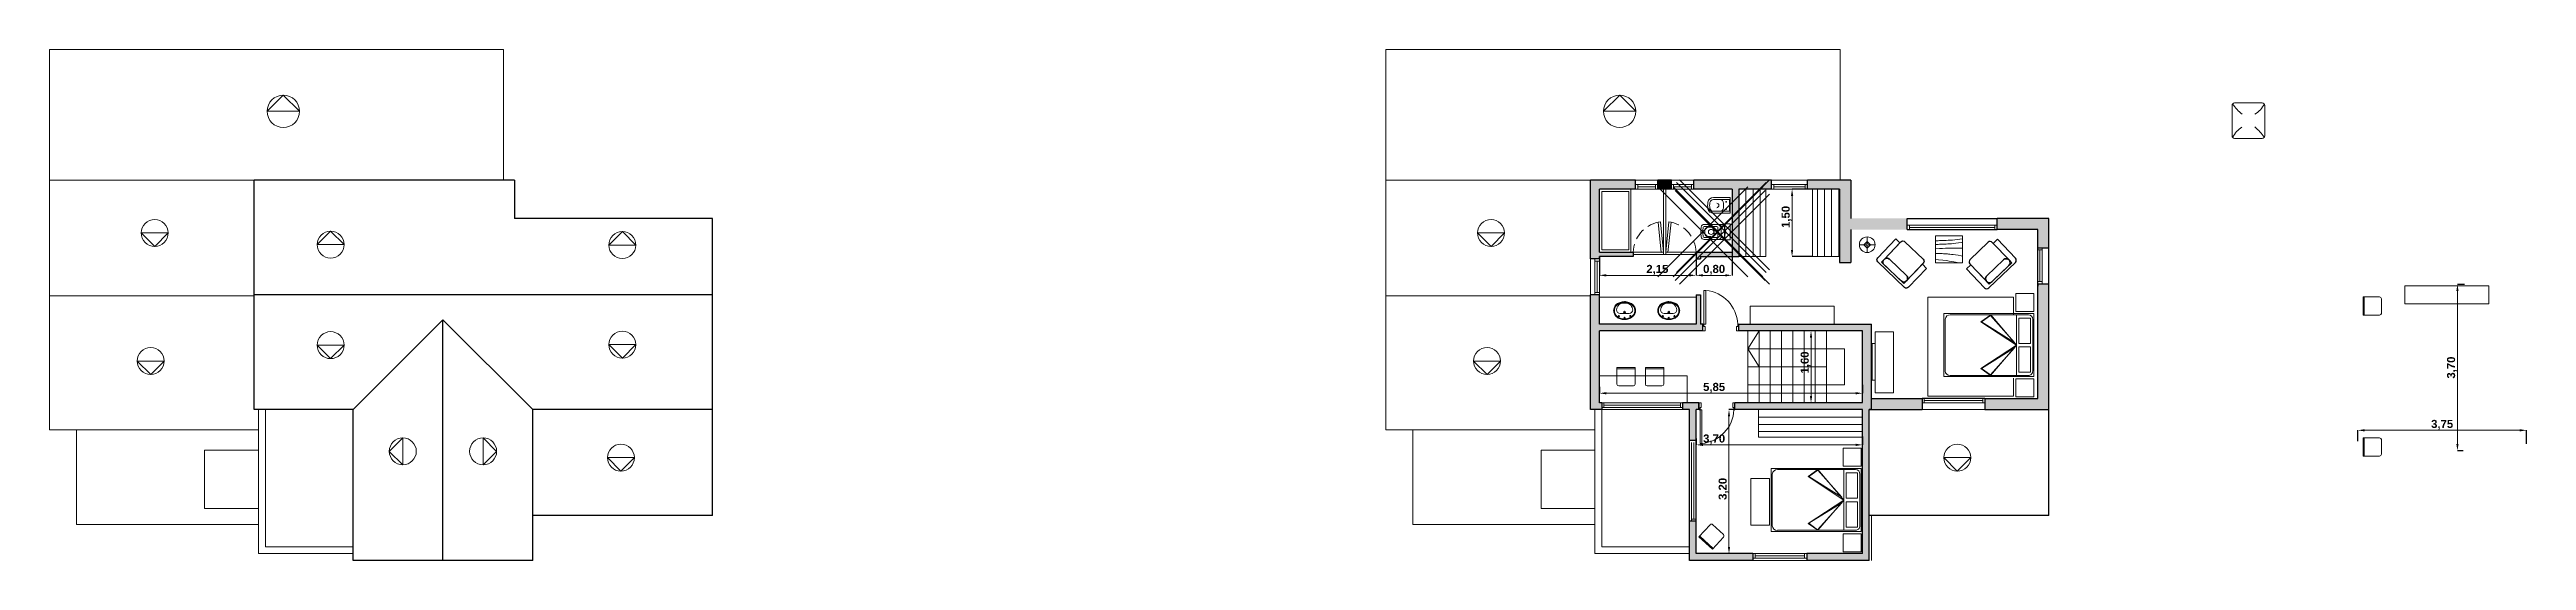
# Model space of a CAD drawing. Header units: millimetres. Extents: x 1416 to 3571, y 1446 to 1743.
# Drawn here: x 1655.4 to 1710.5, y 1487.1 to 1498.4 of the extents above; entities that cross this region are included whole.
import ezdxf

# ---------------------------------------------------------------- set-up
doc = ezdxf.new("R2010")
doc.units = ezdxf.units.MM
doc.header["$PDMODE"] = 3
doc.linetypes.add('HIDDEN', pattern=[0.375, 0.25, -0.125])
for name, color, linetype, lineweight in [('0.1', 50, 'Continuous', 0), ('0.2', 40, 'Continuous', 20), ('0.3', 30, 'Continuous', 30), ('0.4', 20, 'Continuous', 40), ('01', 50, 'Continuous', 30), ('10-MUEBLES', 7, 'Continuous', 20), ('carpinterias', 140, 'Continuous', 9), ('cotas', 104, 'Continuous', 18), ('muebles', 7, 'Continuous', 13)]:
    doc.layers.add(name, color=color, linetype=linetype, lineweight=lineweight)
for name, color, linetype, lineweight, true_color in [('gris', 252, 'Continuous', 18, 0x696969), ('madera', 7, 'Continuous', 18, 0x997033), ('rojo muros', 7, 'Continuous', 18, 0xe60a62)]:
    doc.layers.add(name, color=color, linetype=linetype, lineweight=lineweight, true_color=true_color)
doc.styles.add('SANSSERIFBOLD', font='sasb____.pfb')
doc.styles.get("Standard").update_dxf_attribs({"font": 'arial.ttf'})
doc.dimstyles.new('ISO-25', dxfattribs={"dimtxt": 2.5, "dimasz": 2.5, "dimexe": 1.25, "dimexo": 0.625, "dimtad": 1, "dimtxsty": 'Standard', "dimcen": 2.5, "dimadec": 0, "dimazin": 0, "dimtfac": 1, "dimtmove": 0, "dimatfit": 3, "dimfxl": 1, "dimarcsym": 0})
pattern_1 = [(90, (1692.9725, 1493.8359), (-0.15875, 1e-17), [])]

msp = doc.modelspace()

# ---------------------------------------------------------------- blocks, each defined once
blk = doc.blocks.new('aa')
at = {"layer": 'madera'}
for p, q in [((1233.437, -214.668), (1233.844, -214.668)), ((1233.437, -215.034), (1233.437, -214.668)), ((1233.437, -214.693), (1233.844, -214.693)), ((1233.844, -214.668), (1233.844, -215.034)), ((1233.803, -215.075), (1233.478, -215.075))]:
    blk.add_line(p, q, dxfattribs=at)
for centre, start, end in [((1233.478, -215.034), 180, 270), ((1233.803, -215.034), 270, 0)]:
    blk.add_arc(centre, 0.0406, start, end, dxfattribs=at)
blk = doc.blocks.new('CAM2')
at = {"layer": '0.1'}
for p, q in [((454.403, -70.302), (454.403, -71.452)), ((455.995, -70.202), (454.519, -70.202)), ((455.199, -70.357), (455.418, -70.202)), ((455.995, -70.879), (455.199, -70.357)), ((455.216, -70.36), (455.414, -70.217)), ((455.947, -70.818), (455.216, -70.36)), ((455.947, -70.818), (455.414, -70.217)), ((455.995, -70.879), (455.418, -70.202)), ((455.995, -70.202), (455.995, -71.552)), ((456.255, -70.202), (455.995, -70.202)), ((455.995, -70.879), (455.198, -71.399)), ((455.947, -70.939), (455.214, -71.396)), ((455.947, -70.939), (455.412, -71.54)), ((455.995, -70.879), (455.415, -71.552)), ((454.517, -71.552), (455.995, -71.552)), ((455.198, -71.399), (455.415, -71.552)), ((455.214, -71.396), (455.412, -71.54)), ((456.253, -71.552), (455.995, -71.552))]:
    blk.add_line(p, q, dxfattribs=at)
at = {"layer": '0.1', "lineweight": 0}
blk.add_line((456.353, -70.305), (456.353, -71.454), dxfattribs=at)
at = {"layer": '0.1'}
blk.add_lwpolyline([(454.378, -71.577), (456.378, -71.577), (456.378, -70.177), (454.378, -70.177)], close=True, dxfattribs=at)
at = {"layer": '0.1', "lineweight": 0}
for points in [[(456.045, -70.277), (456.301, -70.277), (456.301, -70.84), (456.045, -70.84)], [(456.045, -71.482), (456.301, -71.482), (456.301, -70.919), (456.045, -70.919)]]:
    blk.add_lwpolyline(points, close=True, dxfattribs=at)
at = {"layer": '0.1'}
for centre, radius, start, end in [((454.518, -70.318), 0.116, 89.6824, 171.9182), ((456.253, -70.303), 0.1, 358.8322, 88.5295), ((454.514, -71.441), 0.112, 186.0457, 271.2819), ((456.256, -71.455), 0.0968, 268.1228, 0.7932)]:
    blk.add_arc(centre, radius, start, end, dxfattribs=at)
at = {"layer": 'madera'}
for points in [[(455.978, -70.127), (456.378, -70.127), (456.378, -69.727), (455.978, -69.727)], [(455.978, -71.627), (456.378, -71.627), (456.378, -72.027), (455.978, -72.027)]]:
    blk.add_lwpolyline(points, close=True, dxfattribs=at)
blk = doc.blocks.new('i')
for p, q in [((1235.135, 1802.349), (1235.325, 1802.349)), ((1235.135, 1802.304), (1235.493, 1802.304)), ((1235.493, 1802.044), (1235.135, 1802.044)), ((1235.325, 1802.349), (1235.507, 1802.349)), ((1235.36, 1802.224), (1235.36, 1802.124)), ((1235.495, 1802.302), (1235.495, 1802.046)), ((1235.51, 1802.346), (1235.51, 1802.002)), ((1235.135, 1801.999), (1235.325, 1801.999)), ((1235.325, 1801.999), (1235.507, 1801.999))]:
    blk.add_line(p, q)
for centre in [(1235.42, 1802.254), (1235.42, 1802.094)]:
    blk.add_circle(centre, 0.0085)
for centre, radius, start, end in [((1235.382, 1802.174), 0.377, 168.5558, 191.4442), ((1235.135, 1802.224), 0.125, 90, 168.5558), ((1235.135, 1802.124), 0.125, 191.4442, 270), ((1235.382, 1802.174), 0.332, 168.5558, 191.4442), ((1235.135, 1802.224), 0.08, 90, 168.5558), ((1235.135, 1802.124), 0.08, 191.4442, 270), ((1235.198, 1802.171), 0.0578, 2.6193, 78.3941), ((1235.2, 1802.154), 0.075, 82.3942, 82.744), ((1235.198, 1802.177), 0.0578, 281.6059, 357.3807), ((1235.2, 1802.194), 0.075, 277.256, 277.6058), ((1235.28, 1802.224), 0.08, 0, 90), ((1235.28, 1802.124), 0.08, 270, 0), ((1235.493, 1802.302), 0.002, 0, 90), ((1235.493, 1802.046), 0.002, 270, 0), ((1235.507, 1802.346), 0.003, 0, 90), ((1235.507, 1802.002), 0.003, 270, 0)]:
    blk.add_arc(centre, radius, start, end)
blk = doc.blocks.new('in')
for p, q in [((1235.276, 1801.782), (1234.965, 1801.782)), ((1235.244, 1801.737), (1234.965, 1801.737)), ((1235.244, 1801.493), (1234.965, 1801.493)), ((1234.983, 1801.615), (1234.983, 1801.655)), ((1234.983, 1801.615), (1234.983, 1801.575)), ((1235.048, 1801.719), (1235.12, 1801.719)), ((1235.048, 1801.511), (1235.12, 1801.511)), ((1235.276, 1801.782), (1235.408, 1801.782)), ((1235.346, 1801.712), (1235.346, 1801.615)), ((1235.346, 1801.518), (1235.346, 1801.615)), ((1235.416, 1801.615), (1235.416, 1801.774)), ((1235.416, 1801.615), (1235.416, 1801.456)), ((1235.276, 1801.448), (1234.965, 1801.448)), ((1235.276, 1801.448), (1235.408, 1801.448))]:
    blk.add_line(p, q)
for points in [[(1235.328, 1801.687, -0.120573), (1235.325, 1801.688, -0.105064), (1235.323, 1801.689, -0.088664), (1235.322, 1801.692, -0.079761), (1235.322, 1801.695, -0.079761), (1235.322, 1801.698, -0.088664), (1235.323, 1801.7, -0.105064), (1235.325, 1801.702, -0.120573), (1235.328, 1801.703, -0.120573)], [(1235.328, 1801.543, 0.120573), (1235.325, 1801.542, 0.105064), (1235.323, 1801.54, 0.088664), (1235.322, 1801.538, 0.079761), (1235.322, 1801.535, 0.079761), (1235.322, 1801.532, 0.088664), (1235.323, 1801.53, 0.105064), (1235.325, 1801.528, 0.120573), (1235.328, 1801.527, 0.120573)], [(1235.328, 1801.703, -0.135765), (1235.33, 1801.702, -0.106933), (1235.331, 1801.7, -0.081683), (1235.333, 1801.698, -0.069843), (1235.333, 1801.695, -0.069843), (1235.333, 1801.692, -0.081683), (1235.331, 1801.689, -0.106933), (1235.33, 1801.688, -0.135765), (1235.328, 1801.687, -0.135765)], [(1235.328, 1801.527, 0.135765), (1235.33, 1801.528, 0.106933), (1235.331, 1801.53, 0.081683), (1235.333, 1801.532, 0.069843), (1235.333, 1801.535, 0.069843), (1235.333, 1801.538, 0.081683), (1235.331, 1801.54, 0.106933), (1235.33, 1801.542, 0.135765), (1235.328, 1801.543, 0.135765)]]:
    blk.add_lwpolyline(points, format="xyb")
blk.add_lwpolyline([(1235.426, 1801.792), (1235.426, 1801.438), (1235.545, 1801.438), (1235.545, 1801.792)], close=True)
for centre, radius, start, end in [((1235.848, 1801.615), 0.956, 173.5646, 180), ((1235.848, 1801.615), 0.956, 180, 186.4354), ((1234.965, 1801.715), 0.0678, 90, 173.5646), ((1234.965, 1801.515), 0.0678, 186.4354, 270), ((1235.846, 1801.615), 0.909, 173.5729, 180), ((1235.846, 1801.615), 0.909, 180, 186.4271), ((1234.965, 1801.714), 0.023, 90, 173.5729), ((1234.965, 1801.516), 0.023, 186.4271, 270), ((1235.048, 1801.655), 0.0648, 90, 180), ((1235.048, 1801.575), 0.0648, 180, 270), ((1235.108, 1801.615), 0.0504, 121.4719, 180), ((1235.108, 1801.615), 0.0504, 180, 238.5281), ((1235.119, 1801.6), 0.069, 89.562, 122.8418), ((1235.119, 1801.63), 0.069, 237.1582, 270.438), ((1235.12, 1801.6), 0.069, 57.1582, 90.438), ((1235.12, 1801.63), 0.069, 269.562, 302.8418), ((1235.131, 1801.615), 0.0504, 0, 58.5281), ((1235.131, 1801.615), 0.0504, 301.4719, 0), ((1235.159, 1801.67), 0.027, 3.3632, 90), ((1235.159, 1801.56), 0.027, 270, 356.6368), ((1234.23, 1801.615), 0.957, 0, 3.3632), ((1234.23, 1801.615), 0.957, 356.6368, 0), ((1235.243, 1801.714), 0.023, 6.4271, 90), ((1235.243, 1801.516), 0.023, 270, 353.5729), ((1234.362, 1801.615), 0.909, 0, 6.4271), ((1234.362, 1801.615), 0.909, 353.5729, 0), ((1235.276, 1801.712), 0.0702, 0, 90), ((1235.276, 1801.518), 0.0702, 270, 0), ((1235.408, 1801.774), 0.00819, 0, 90), ((1235.416, 1801.646), 0.0184, 28.8884, 87.2919), ((1235.416, 1801.584), 0.0184, 272.7081, 331.1116), ((1235.369, 1801.615), 0.0742, 327.5048, 32.4952), ((1235.408, 1801.456), 0.00819, 270, 0)]:
    blk.add_arc(centre, radius, start, end)
for p in [(1234.937, 1801.615), (1235.272, 1801.615), (1235.322, 1801.692), (1235.346, 1801.518), (1235.416, 1801.774), (1235.416, 1801.456)]:
    blk.add_point(p)
blk = doc.blocks.new('pil')
blk.add_line((1235.263, 1804.106), (1235.063, 1804.106))
for points in [[(1235.167, 1803.842, 0.080772), (1235.264, 1803.858, 0.089305), (1235.342, 1803.9, 0.110962), (1235.389, 1803.968, 0.119182), (1235.407, 1804.042, 0.119182), (1235.389, 1804.116, 0.110962), (1235.342, 1804.183, 0.089305), (1235.264, 1804.226, 0.080772), (1235.167, 1804.242, 0.080772), (1235.069, 1804.226, 0.089305), (1234.991, 1804.183, 0.104793), (1234.937, 1804.116, 0.119182), (1234.919, 1804.042, 0.119182), (1234.937, 1803.968, 0.104793), (1234.991, 1803.9, 0.089305), (1235.069, 1803.858, 0.080772)], [(1235.167, 1803.858, 0.080772), (1235.259, 1803.873, 0.088756), (1235.331, 1803.912, 0.11126), (1235.374, 1803.974, 0.120398), (1235.391, 1804.042, 0.120398), (1235.374, 1804.109, 0.11126), (1235.331, 1804.171, 0.088756), (1235.259, 1804.211, 0.080772), (1235.167, 1804.226, 0.080772), (1235.074, 1804.211, 0.089305), (1235.001, 1804.171, 0.104793), (1234.951, 1804.109, 0.119182), (1234.935, 1804.042, 0.119182), (1234.951, 1803.975, 0.104793), (1235.001, 1803.913, 0.089305), (1235.074, 1803.873, 0.080772)]]:
    blk.add_lwpolyline(points, format="xyb", close=True)
for points in [[(1235.163, 1803.874, -0.02495), (1235.135, 1803.875, -0.088119)], [(1235.163, 1803.874, 0.072856), (1235.241, 1803.884, 0.088119)]]:
    blk.add_lwpolyline(points, format="xyb")
for centre, radius in [((1235.035, 1804.162), 0.012), ((1235.163, 1804.074), 0.0219), ((1235.163, 1804.074), 0.0179), ((1235.163, 1804.202), 0.012), ((1235.291, 1804.162), 0.012)]:
    blk.add_circle(centre, radius)
for centre, radius, start, end in [((1235.063, 1804.026), 0.08, 90, 180), ((1235.137, 1804.029), 0.154, 177.9004, 269.4552), ((1235.188, 1804.029), 0.154, 290.171, 2.0996), ((1235.263, 1804.026), 0.08, 0, 90)]:
    blk.add_arc(centre, radius, start, end)
blk = doc.blocks.new('*D329')
at = {"layer": 'cotas', "color": 0, "linetype": 'Continuous', "lineweight": -2}
for p, q in [((1694.5, 1495.336), (1694.157, 1495.336)), ((1694.613, 1493.836), (1694.157, 1493.836))]:
    blk.add_line(p, q, dxfattribs=at)
at = {"layer": 'cotas', "color": 0, "linetype": 'Continuous', "lineweight": 9}
blk.add_line((1694.157, 1495.186), (1694.157, 1493.986), dxfattribs=at)
at = {"layer": 'cotas', "color": 0, "linetype": 'Continuous'}
for points in [[(1694.132, 1495.186), (1694.182, 1495.186), (1694.157, 1495.336)], [(1694.132, 1493.986), (1694.182, 1493.986), (1694.157, 1493.836)]]:
    blk.add_solid(points, dxfattribs=at)
at = {"layer": 'Defpoints', "color": 0, "linetype": 'Continuous'}
for p in [(1694.5, 1495.336), (1694.157, 1493.836), (1694.613, 1493.836)]:
    blk.add_point(p, dxfattribs=at)
at = {"layer": 'cotas', "linetype": 'Continuous', "insert": (1694.035, 1494.718), "char_height": 0.18, "attachment_point": 5, "rotation": 90, "style": 'SANSSERIFBOLD'}
blk.add_mtext('1,50', dxfattribs=at)
blk = doc.blocks.new('*D330')
at = {"layer": 'cotas', "color": 0, "linetype": 'Continuous', "lineweight": -2}
for p, q in [((1695.106, 1492.186), (1694.579, 1492.186)), ((1695.723, 1490.586), (1694.579, 1490.586))]:
    blk.add_line(p, q, dxfattribs=at)
at = {"layer": 'cotas', "color": 0, "linetype": 'Continuous', "lineweight": 9}
blk.add_line((1694.579, 1492.036), (1694.579, 1490.736), dxfattribs=at)
at = {"layer": 'cotas', "color": 0, "linetype": 'Continuous'}
for points in [[(1694.554, 1492.036), (1694.604, 1492.036), (1694.579, 1492.186)], [(1694.554, 1490.736), (1694.604, 1490.736), (1694.579, 1490.586)]]:
    blk.add_solid(points, dxfattribs=at)
at = {"layer": 'Defpoints', "color": 0, "linetype": 'Continuous'}
for p in [(1695.106, 1492.186), (1694.579, 1490.586), (1695.723, 1490.586)]:
    blk.add_point(p, dxfattribs=at)
at = {"layer": 'cotas', "linetype": 'Continuous', "insert": (1694.458, 1491.484), "char_height": 0.18, "attachment_point": 5, "rotation": 90, "style": 'SANSSERIFBOLD'}
blk.add_mtext('1,60', dxfattribs=at)
blk = doc.blocks.new('*D331')
at = {"layer": 'cotas', "color": 0, "linetype": 'Continuous', "lineweight": -2}
for p, q in [((1692.998, 1490.436), (1692.754, 1490.436)), ((1693.047, 1487.236), (1692.754, 1487.236))]:
    blk.add_line(p, q, dxfattribs=at)
at = {"layer": 'cotas', "color": 0, "linetype": 'Continuous', "lineweight": 9}
blk.add_line((1692.754, 1490.286), (1692.754, 1487.386), dxfattribs=at)
at = {"layer": 'cotas', "color": 0, "linetype": 'Continuous'}
for points in [[(1692.729, 1490.286), (1692.779, 1490.286), (1692.754, 1490.436)], [(1692.729, 1487.386), (1692.779, 1487.386), (1692.754, 1487.236)]]:
    blk.add_solid(points, dxfattribs=at)
at = {"layer": 'Defpoints', "color": 0, "linetype": 'Continuous'}
for p in [(1692.998, 1490.436), (1692.754, 1487.236), (1693.047, 1487.236)]:
    blk.add_point(p, dxfattribs=at)
at = {"layer": 'cotas', "linetype": 'Continuous', "insert": (1692.633, 1488.675), "char_height": 0.18, "attachment_point": 5, "rotation": 90, "style": 'SANSSERIFBOLD'}
blk.add_mtext('3,20', dxfattribs=at)
blk = doc.blocks.new('*D332')
at = {"layer": 'cotas', "color": 0, "linetype": 'Continuous', "lineweight": -2}
for p, q in [((1692.023, 1493.786), (1692.023, 1493.42)), ((1692.823, 1493.936), (1692.823, 1493.42))]:
    blk.add_line(p, q, dxfattribs=at)
at = {"layer": 'cotas', "color": 0, "linetype": 'Continuous', "lineweight": 9}
blk.add_line((1692.673, 1493.42), (1692.173, 1493.42), dxfattribs=at)
at = {"layer": 'cotas', "color": 0, "linetype": 'Continuous'}
for points in [[(1692.173, 1493.445), (1692.173, 1493.395), (1692.023, 1493.42)], [(1692.673, 1493.445), (1692.673, 1493.395), (1692.823, 1493.42)]]:
    blk.add_solid(points, dxfattribs=at)
at = {"layer": 'Defpoints', "color": 0, "linetype": 'Continuous'}
for p in [(1692.023, 1493.786), (1692.823, 1493.936), (1692.023, 1493.42)]:
    blk.add_point(p, dxfattribs=at)
at = {"layer": 'cotas', "linetype": 'Continuous', "insert": (1692.423, 1493.542), "char_height": 0.18, "attachment_point": 5, "style": 'SANSSERIFBOLD'}
blk.add_mtext('0,80', dxfattribs=at)
blk = doc.blocks.new('*D333')
at = {"layer": 'cotas', "color": 0, "linetype": 'Continuous', "lineweight": -2}
for p, q in [((1689.873, 1493.836), (1689.873, 1493.42)), ((1692.023, 1493.786), (1692.023, 1493.42))]:
    blk.add_line(p, q, dxfattribs=at)
at = {"layer": 'cotas', "color": 0, "linetype": 'Continuous', "lineweight": 9}
blk.add_line((1691.873, 1493.42), (1690.023, 1493.42), dxfattribs=at)
at = {"layer": 'cotas', "color": 0, "linetype": 'Continuous'}
for points in [[(1690.023, 1493.445), (1690.023, 1493.395), (1689.873, 1493.42)], [(1691.873, 1493.445), (1691.873, 1493.395), (1692.023, 1493.42)]]:
    blk.add_solid(points, dxfattribs=at)
at = {"layer": 'Defpoints', "color": 0, "linetype": 'Continuous'}
for p in [(1689.873, 1493.836), (1692.023, 1493.786), (1689.873, 1493.42)]:
    blk.add_point(p, dxfattribs=at)
at = {"layer": 'cotas', "linetype": 'Continuous', "insert": (1691.16, 1493.542), "char_height": 0.18, "attachment_point": 5, "style": 'SANSSERIFBOLD'}
blk.add_mtext('2,15', dxfattribs=at)
blk = doc.blocks.new('*D334')
at = {"layer": 'cotas', "color": 0, "linetype": 'Continuous', "lineweight": -2}
for p, q in [((1689.873, 1490.945), (1689.873, 1490.8)), ((1695.723, 1490.986), (1695.723, 1490.8))]:
    blk.add_line(p, q, dxfattribs=at)
at = {"layer": 'cotas', "color": 0, "linetype": 'Continuous', "lineweight": 9}
blk.add_line((1695.573, 1490.8), (1690.023, 1490.8), dxfattribs=at)
at = {"layer": 'cotas', "color": 0, "linetype": 'Continuous'}
for points in [[(1690.023, 1490.825), (1690.023, 1490.775), (1689.873, 1490.8)], [(1695.573, 1490.825), (1695.573, 1490.775), (1695.723, 1490.8)]]:
    blk.add_solid(points, dxfattribs=at)
at = {"layer": 'Defpoints', "color": 0, "linetype": 'Continuous'}
for p in [(1689.873, 1490.945), (1689.873, 1490.8), (1695.723, 1490.986)]:
    blk.add_point(p, dxfattribs=at)
at = {"layer": 'cotas', "linetype": 'Continuous', "insert": (1692.423, 1490.921), "char_height": 0.18, "attachment_point": 5, "style": 'SANSSERIFBOLD'}
blk.add_mtext('5,85', dxfattribs=at)
blk = doc.blocks.new('*D335')
at = {"layer": 'cotas', "color": 0, "linetype": 'Continuous', "lineweight": -2}
for p, q in [((1692.023, 1489.798), (1692.023, 1489.653)), ((1695.723, 1489.839), (1695.723, 1489.653))]:
    blk.add_line(p, q, dxfattribs=at)
at = {"layer": 'cotas', "color": 0, "linetype": 'Continuous', "lineweight": 9}
blk.add_line((1695.573, 1489.653), (1692.173, 1489.653), dxfattribs=at)
at = {"layer": 'cotas', "color": 0, "linetype": 'Continuous'}
for points in [[(1692.173, 1489.678), (1692.173, 1489.628), (1692.023, 1489.653)], [(1695.573, 1489.678), (1695.573, 1489.628), (1695.723, 1489.653)]]:
    blk.add_solid(points, dxfattribs=at)
at = {"layer": 'Defpoints', "color": 0, "linetype": 'Continuous'}
for p in [(1692.023, 1489.798), (1695.723, 1489.839), (1692.023, 1489.653)]:
    blk.add_point(p, dxfattribs=at)
at = {"layer": 'cotas', "linetype": 'Continuous', "insert": (1692.423, 1489.774), "char_height": 0.18, "attachment_point": 5, "style": 'SANSSERIFBOLD'}
blk.add_mtext('3,70', dxfattribs=at)
blk = doc.blocks.new('*D336')
at = {"layer": 'cotas', "color": 0, "linetype": 'Continuous', "lineweight": -2}
for p, q in [((1706.741, 1489.736), (1706.741, 1489.977)), ((1710.491, 1489.676), (1710.491, 1489.977))]:
    blk.add_line(p, q, dxfattribs=at)
at = {"layer": 'cotas', "color": 0, "linetype": 'Continuous', "lineweight": 9}
blk.add_line((1710.341, 1489.977), (1706.891, 1489.977), dxfattribs=at)
at = {"layer": 'cotas', "color": 0, "linetype": 'Continuous'}
for points in [[(1706.891, 1490.002), (1706.891, 1489.952), (1706.741, 1489.977)], [(1710.341, 1490.002), (1710.341, 1489.952), (1710.491, 1489.977)]]:
    blk.add_solid(points, dxfattribs=at)
at = {"layer": 'Defpoints', "color": 0, "linetype": 'Continuous'}
for p in [(1706.741, 1489.977), (1706.741, 1489.736), (1710.491, 1489.676)]:
    blk.add_point(p, dxfattribs=at)
at = {"layer": 'cotas', "linetype": 'Continuous', "insert": (1708.616, 1490.098), "char_height": 0.18, "attachment_point": 5, "style": 'SANSSERIFBOLD'}
blk.add_mtext('3,75', dxfattribs=at)
blk = doc.blocks.new('*D337')
at = {"layer": 'cotas', "color": 0, "linetype": 'Continuous', "lineweight": -2}
for p, q in [((1709.11, 1493.219), (1708.956, 1493.219)), ((1709.082, 1489.521), (1708.956, 1489.521))]:
    blk.add_line(p, q, dxfattribs=at)
at = {"layer": 'cotas', "color": 0, "linetype": 'Continuous', "lineweight": 9}
blk.add_line((1708.956, 1489.671), (1708.956, 1493.069), dxfattribs=at)
at = {"layer": 'cotas', "color": 0, "linetype": 'Continuous'}
for points in [[(1708.931, 1493.069), (1708.981, 1493.069), (1708.956, 1493.219)], [(1708.931, 1489.671), (1708.981, 1489.671), (1708.956, 1489.521)]]:
    blk.add_solid(points, dxfattribs=at)
at = {"layer": 'Defpoints', "color": 0, "linetype": 'Continuous'}
for p in [(1708.956, 1493.219), (1709.11, 1493.219), (1709.082, 1489.521)]:
    blk.add_point(p, dxfattribs=at)
at = {"layer": 'cotas', "linetype": 'Continuous', "insert": (1708.834, 1491.37), "char_height": 0.18, "attachment_point": 5, "rotation": 90, "style": 'SANSSERIFBOLD'}
blk.add_mtext('3,70', dxfattribs=at)
blk = doc.blocks.new('mesita')
blk.add_lwpolyline([(0, 0.6), (0.6, 0.6), (0.6, 0), (0, 0), (0, 0.6)])
at = {"linetype": 'Continuous'}
for points in [[(0.6, 0.53), (0.544, 0.522), (0.486, 0.515), (0.431, 0.51), (0.379, 0.507), (0.331, 0.503), (0.285, 0.501), (0.241, 0.498), (0.201, 0.497), (0.162, 0.495), (0.125, 0.494), (0.091, 0.493), (0.058, 0.492), (0.026, 0.492), (0, 0.492)], [(0.6, 0.452), (0.587, 0.45), (0.517, 0.441), (0.456, 0.434), (0.403, 0.429), (0.356, 0.425), (0.314, 0.423), (0.276, 0.42), (0.24, 0.418), (0.207, 0.416), (0.175, 0.414), (0.145, 0.413), (0.117, 0.412), (0.089, 0.411), (0.062, 0.41), (0.035, 0.409), (0.008, 0.408), (0, 0.408)], [(0, 0.309), (0.008, 0.31), (0.089, 0.315), (0.161, 0.319), (0.227, 0.323), (0.287, 0.325), (0.341, 0.327), (0.391, 0.328), (0.438, 0.329), (0.483, 0.329), (0.53, 0.327), (0.581, 0.325), (0.6, 0.323)], [(0.6, 0.15), (0.575, 0.155), (0.505, 0.167), (0.447, 0.176), (0.398, 0.183), (0.358, 0.188), (0.324, 0.192), (0.294, 0.195), (0.268, 0.197), (0.245, 0.199), (0.223, 0.201), (0.201, 0.202), (0.178, 0.203), (0.154, 0.204), (0.128, 0.205), (0.097, 0.205), (0.064, 0.206), (0.027, 0.206), (0, 0.206)], [(0, 0.077), (0.07, 0.069), (0.165, 0.059), (0.244, 0.049), (0.308, 0.04), (0.362, 0.031), (0.407, 0.024), (0.446, 0.016), (0.481, 0.009), (0.512, 0.003), (0.525, 0)]]:
    blk.add_lwpolyline(points, dxfattribs=at)
blk = doc.blocks.new('Lamp - Table')
at = {"linetype": 'Continuous'}
for p, q in [((-1, 0), (-7, 0)), ((0, 3), (-3, 0)), ((-3, 0), (0, -3)), ((0, 7), (0, 1)), ((3, 0), (0, 3)), ((0, -3), (3, 0)), ((1, 0), (7, 0)), ((0, -1), (0, -7))]:
    blk.add_line(p, q, dxfattribs=at)
for radius in [7, 1]:
    blk.add_circle((0, 0), radius, dxfattribs=at)
blk = doc.blocks.new('ALMOHADON PUF')
for p, q in [((-0.175, -0.137), (-0.175, 0.137)), ((-0.15, 0.162), (0.15, 0.162)), ((0.175, 0.137), (0.175, -0.137)), ((0.15, -0.163), (-0.15, -0.163))]:
    blk.add_line(p, q)
for centre, radius, start, end in [((-0.15, 0.137), 0.025, 90, 180), ((-0.446, -0.251), 0.495, 39.2465, 55.5129), ((0.289, -0.079), 0.267, 117.5814, 147.5649), ((0.15, 0.137), 0.025, 0, 90), ((-0.15, -0.137), 0.025, 180, 270), ((-0.289, 0.079), 0.267, 297.5814, 327.5649), ((0.446, 0.251), 0.495, 219.2465, 235.5129), ((0.15, -0.137), 0.025, 270, 0)]:
    blk.add_arc(centre, radius, start, end)

# ---------------------------------------------------------------- dimensions: what is measured, and where the dimension line sits
at = {"layer": 'cotas', "linetype": 'Continuous'}
for base, p1, p2, angle, picture, middle in [((1694.157, 1493.836), (1694.5, 1495.336), (1694.613, 1493.836), 90, '*D329', (1694.157, 1494.718)), ((1694.579, 1490.586), (1695.106, 1492.186), (1695.723, 1490.586), 90, '*D330', (1694.579, 1491.484)), ((1692.754, 1487.236), (1692.998, 1490.436), (1693.047, 1487.236), 90, '*D331', (1692.754, 1488.675)), ((1706.741, 1489.977), (1710.491, 1489.676), (1706.741, 1489.736), 180, '*D336', (1708.616, 1489.977))]:
    dim = msp.add_linear_dim(base=base, p1=p1, p2=p2, angle=angle, dimstyle='ISO-25', override={"dimtxt": 0.18, "dimasz": 0.15, "dimexe": 0, "dimexo": 0, "dimgap": 0.01, "dimzin": 0, "dimtxsty": 'SANSSERIFBOLD', "dimclrt": 256, "dimlwd": 9}, dxfattribs=at)
    dim.commit()
    dim.dimension.update_dxf_attribs({"geometry": picture, "text_midpoint": middle, "dimtype": 160})
for base, p1, p2, picture, middle in [((1689.873, 1493.42), (1692.023, 1493.786), (1689.873, 1493.836), '*D333', (1691.16, 1493.42)), ((1692.023, 1493.42), (1692.823, 1493.936), (1692.023, 1493.786), '*D332', (1692.423, 1493.42)), ((1689.873, 1490.8), (1695.723, 1490.986), (1689.873, 1490.945), '*D334', (1692.423, 1490.8)), ((1692.023, 1489.653), (1695.723, 1489.839), (1692.023, 1489.798), '*D335', (1692.423, 1489.653))]:
    dim = msp.add_linear_dim(base=base, p1=p1, p2=p2, dimstyle='ISO-25', override={"dimtxt": 0.18, "dimasz": 0.15, "dimexe": 0, "dimexo": 0, "dimgap": 0.01, "dimzin": 0, "dimtxsty": 'SANSSERIFBOLD', "dimclrt": 256, "dimlwd": 9}, dxfattribs=at)
    dim.commit()
    dim.dimension.update_dxf_attribs({"geometry": picture, "text_midpoint": middle, "dimtype": 160})
dim = msp.add_linear_dim(base=(1708.956, 1493.219), p1=(1709.082, 1489.521), p2=(1709.11, 1493.219), angle=90, dimstyle='ISO-25', override={"dimtxt": 0.18, "dimasz": 0.15, "dimexe": 0, "dimexo": 0, "dimgap": 0.01, "dimzin": 0, "dimtxsty": 'SANSSERIFBOLD', "dimclrt": 256, "dimlwd": 9}, dxfattribs=at)
dim.commit()
dim.dimension.update_dxf_attribs({"geometry": '*D337', "text_midpoint": (1708.834, 1491.37)})

# ---------------------------------------------------------------- hatches: boundary and pattern name
at = {"layer": 'madera'}
h = msp.add_hatch(dxfattribs=at)
h.set_pattern_fill('LINE', color=256, scale=0.05, angle=90, style=0)
h.set_pattern_definition(pattern_1)
h.paths.add_polyline_path([(1693.573, 1495.336), (1692.973, 1495.336), (1692.973, 1493.836), (1693.573, 1493.836)])
h = msp.add_hatch(dxfattribs=at)
h.set_pattern_fill('LINE', color=256, scale=0.05, angle=90, style=0)
h.set_pattern_definition(pattern_1)
h.paths.add_polyline_path([(1695.213, 1495.336), (1694.613, 1495.336), (1694.613, 1493.836), (1695.213, 1493.836)])
h = msp.add_hatch(dxfattribs=at)
h.set_pattern_fill('LINE', color=256, scale=0.05, style=0)
h.set_pattern_definition([(360, (1693.4116, 1490.425), (4e-17, 0.15875), [])])
h.paths.add_polyline_path([(1695.723, 1489.825), (1695.723, 1490.425), (1693.412, 1490.425), (1693.412, 1489.825)])
at = {"layer": 'rojo muros'}
for points in [[(1689.673, 1493.786), (1689.873, 1493.786), (1689.873, 1493.836), (1690.623, 1493.836), (1690.623, 1493.936), (1689.873, 1493.936), (1689.873, 1495.336), (1690.673, 1495.336), (1690.673, 1495.536), (1689.673, 1495.536)], [(1691.173, 1495.536), (1691.173, 1495.336), (1691.473, 1495.336), (1691.473, 1495.536)], [(1691.973, 1495.536), (1691.973, 1495.336), (1692.823, 1495.336), (1692.823, 1493.936), (1692.023, 1493.936), (1692.023, 1493.786), (1692.123, 1493.786), (1692.123, 1493.836), (1692.973, 1493.836), (1692.973, 1495.336), (1693.698, 1495.336), (1693.698, 1495.536)], [(1695.463, 1495.336), (1695.463, 1495.536), (1694.5, 1495.536), (1694.5, 1495.336)], [(1696.718, 1494.686), (1695.463, 1494.686), (1695.463, 1495.536), (1694.5, 1495.536), (1694.5, 1495.336), (1695.213, 1495.336), (1695.213, 1493.702), (1695.463, 1493.702), (1695.463, 1494.436), (1696.718, 1494.436)], [(1698.718, 1494.686), (1698.718, 1494.436), (1699.871, 1494.436), (1699.871, 1494.686)], [(1689.923, 1490.436), (1689.923, 1490.586), (1689.873, 1490.586), (1689.873, 1492.186), (1692.173, 1492.186), (1692.173, 1492.336), (1692.123, 1492.336), (1692.123, 1492.986), (1692.023, 1492.986), (1692.023, 1492.336), (1689.873, 1492.336), (1689.873, 1492.986), (1689.673, 1492.986), (1689.673, 1490.436)], [(1695.923, 1490.586), (1695.923, 1492.336), (1692.973, 1492.336), (1692.973, 1492.186), (1695.723, 1492.186), (1695.723, 1490.586)], [(1695.873, 1490.436), (1695.923, 1490.436), (1695.923, 1490.586), (1695.673, 1490.586), (1695.673, 1490.436), (1695.723, 1490.436), (1695.723, 1487.236), (1694.487, 1487.236), (1694.487, 1487.086), (1695.873, 1487.086)], [(1697.047, 1490.686), (1695.923, 1490.686), (1695.923, 1490.598), (1695.923, 1490.436), (1697.047, 1490.436)]]:
    msp.add_hatch(color=256, dxfattribs=at).paths.add_polyline_path(points)
h = msp.add_hatch(color=256, dxfattribs=at)
h.paths.add_polyline_path([(1699.871, 1493.233), (1699.621, 1493.233), (1699.621, 1490.686), (1698.447, 1490.686), (1698.447, 1490.436), (1699.871, 1490.436)])
h.paths.add_polyline_path([(1699.621, 1494.033), (1699.871, 1494.033), (1699.871, 1494.686), (1698.718, 1494.686), (1698.718, 1494.436), (1699.621, 1494.436)])
h = msp.add_hatch(color=256, dxfattribs=at)
h.paths.add_polyline_path([(1692.885, 1490.586), (1692.885, 1490.436), (1695.673, 1490.436), (1695.673, 1490.586)])
h.paths.add_polyline_path([(1692.085, 1490.436), (1692.085, 1490.586), (1691.723, 1490.586), (1691.723, 1490.436), (1691.873, 1490.436), (1691.873, 1489.755), (1692.023, 1489.755), (1692.023, 1490.436)])
h.paths.add_polyline_path([(1693.287, 1487.086), (1693.287, 1487.236), (1692.023, 1487.236), (1692.023, 1487.955), (1691.873, 1487.955), (1691.873, 1487.086)])

# ---------------------------------------------------------------- linework, layer by layer
for points in [[(1696.061, 1493.81), (1696.462, 1494.231), (1696.556, 1494.142), (1696.205, 1493.774), (1696.146, 1493.712), (1696.644, 1493.236), (1697.055, 1493.666), (1697.15, 1493.575), (1696.748, 1493.154, -0.414214), (1696.657, 1493.152), (1696.063, 1493.719, -0.414214)], [(1696.327, 1493.777, 0.414214), (1696.205, 1493.774), (1696.577, 1494.164, -0.414214), (1696.668, 1494.166), (1697.074, 1493.779, -0.414214), (1697.076, 1493.688), (1696.704, 1493.298, 0.414214), (1696.701, 1493.42)], [(1699.127, 1493.799), (1698.725, 1494.22), (1698.632, 1494.131), (1698.983, 1493.763), (1699.042, 1493.701), (1698.543, 1493.225), (1698.133, 1493.655), (1698.038, 1493.564), (1698.439, 1493.143, 0.414214), (1698.531, 1493.141), (1699.125, 1493.708, 0.414214)], [(1698.861, 1493.766, -0.414214), (1698.983, 1493.763), (1698.611, 1494.153, 0.414214), (1698.519, 1494.155), (1698.114, 1493.768, 0.414214), (1698.112, 1493.677), (1698.484, 1493.287, -0.414214), (1698.487, 1493.409)], [(1696.208, 1493.652, -1), (1696.327, 1493.777), (1696.701, 1493.42, -1), (1696.582, 1493.295)], [(1698.98, 1493.641, 1), (1698.861, 1493.766), (1698.487, 1493.409, 1), (1698.606, 1493.284)]]:
    msp.add_lwpolyline(points, format="xyb", close=True)
at = {"layer": '0.1'}
for p, q in [((1655.4, 1489.986), (1655.4, 1498.436)), ((1665.5, 1498.436), (1655.4, 1498.436)), ((1665.5, 1495.536), (1665.5, 1498.436)), ((1685.123, 1489.986), (1685.123, 1498.436)), ((1695.223, 1498.436), (1685.123, 1498.436)), ((1695.223, 1495.536), (1695.223, 1498.436)), ((1659.95, 1495.536), (1655.4, 1495.536)), ((1689.673, 1495.536), (1685.123, 1495.536)), ((1691.173, 1495.536), (1690.673, 1495.536)), ((1691.473, 1495.536), (1691.973, 1495.536)), ((1693.698, 1495.536), (1694.5, 1495.536)), ((1696.718, 1494.686), (1698.718, 1494.686)), ((1689.673, 1493.786), (1689.673, 1492.986)), ((1699.871, 1493.233), (1699.871, 1494.033)), ((1655.4, 1492.961), (1659.95, 1492.961)), ((1685.123, 1492.961), (1689.673, 1492.961)), ((1660.05, 1490.436), (1660.05, 1487.236)), ((1660.2, 1490.436), (1660.2, 1487.386)), ((1689.773, 1490.436), (1689.773, 1487.236)), ((1689.923, 1490.436), (1691.723, 1490.436)), ((1689.923, 1490.436), (1689.923, 1487.386)), ((1698.447, 1490.436), (1697.047, 1490.436)), ((1660.05, 1489.986), (1655.4, 1489.986)), ((1689.773, 1489.986), (1685.123, 1489.986)), ((1691.873, 1489.755), (1691.873, 1487.955)), ((1662.15, 1487.236), (1660.05, 1487.236)), ((1662.15, 1487.386), (1660.2, 1487.386)), ((1691.873, 1487.236), (1689.773, 1487.236)), ((1691.873, 1487.386), (1689.923, 1487.386)), ((1693.287, 1487.086), (1694.487, 1487.086))]:
    msp.add_line(p, q, dxfattribs=at)
for points in [[(1660.96, 1497.064), (1660.24, 1497.064), (1660.6, 1497.424), (1660.96, 1497.064)], [(1690.682, 1497.064), (1689.963, 1497.064), (1690.323, 1497.424), (1690.682, 1497.064)], [(1658.04, 1494.362), (1657.44, 1494.362), (1657.74, 1494.062), (1658.04, 1494.362)], [(1661.951, 1494.103), (1661.35, 1494.103), (1661.651, 1494.403), (1661.951, 1494.103)], [(1668.44, 1494.092), (1667.839, 1494.092), (1668.14, 1494.392), (1668.44, 1494.092)], [(1687.763, 1494.362), (1687.162, 1494.362), (1687.462, 1494.062), (1687.763, 1494.362)], [(1699.084, 1491.136), (1699.084, 1490.736), (1697.175, 1490.736), (1697.175, 1492.936), (1699.084, 1492.936), (1699.084, 1492.536)], [(1661.951, 1491.869), (1661.35, 1491.869), (1661.651, 1491.569), (1661.951, 1491.869)], [(1668.44, 1491.88), (1667.839, 1491.88), (1668.14, 1491.58), (1668.44, 1491.88)], [(1657.95, 1491.516), (1657.35, 1491.516), (1657.65, 1491.216), (1657.95, 1491.516)], [(1687.673, 1491.516), (1687.072, 1491.516), (1687.373, 1491.216), (1687.673, 1491.516)], [(1663.257, 1489.209), (1663.257, 1489.809), (1662.956, 1489.509), (1663.257, 1489.209)], [(1665.044, 1489.209), (1665.044, 1489.809), (1665.344, 1489.509), (1665.044, 1489.209)], [(1668.408, 1489.37), (1667.808, 1489.37), (1668.108, 1489.07), (1668.408, 1489.37)], [(1698.131, 1489.37), (1697.53, 1489.37), (1697.831, 1489.07), (1698.131, 1489.37)]]:
    msp.add_lwpolyline(points, dxfattribs=at)
for centre, radius in [((1660.6, 1497.064), 0.36), ((1690.323, 1497.064), 0.36), ((1657.74, 1494.362), 0.3), ((1687.462, 1494.362), 0.3), ((1661.651, 1494.103), 0.3), ((1668.14, 1494.092), 0.3), ((1661.651, 1491.869), 0.3), ((1668.14, 1491.88), 0.3), ((1657.65, 1491.516), 0.3), ((1687.373, 1491.516), 0.3), ((1663.257, 1489.509), 0.3), ((1665.044, 1489.509), 0.3), ((1668.108, 1489.37), 0.3), ((1697.831, 1489.37), 0.3)]:
    msp.add_circle(centre, radius, dxfattribs=at)
at = {"layer": '0.2'}
for p, q in [((1690.573, 1493.936), (1690.573, 1495.336)), ((1692.023, 1492.936), (1689.873, 1492.936))]:
    msp.add_line(p, q, dxfattribs=at)
msp.add_lwpolyline([(1690.523, 1493.986), (1689.923, 1493.986), (1689.923, 1495.286), (1690.523, 1495.286)], close=True, dxfattribs=at)
at = {"layer": '0.3'}
for p, q in [((1665.74, 1495.536), (1659.95, 1495.536)), ((1659.95, 1492.986), (1659.95, 1495.536)), ((1665.74, 1495.536), (1665.74, 1494.686)), ((1690.673, 1495.536), (1689.673, 1495.536)), ((1689.673, 1493.786), (1689.673, 1495.536)), ((1689.873, 1493.936), (1689.873, 1495.336)), ((1690.673, 1495.336), (1689.873, 1495.336)), ((1690.673, 1495.336), (1690.673, 1495.536)), ((1691.173, 1495.336), (1691.173, 1495.536)), ((1691.473, 1495.536), (1691.173, 1495.536)), ((1691.473, 1495.336), (1691.173, 1495.336)), ((1691.473, 1495.336), (1691.473, 1495.536)), ((1691.973, 1495.336), (1691.973, 1495.536)), ((1693.698, 1495.536), (1691.973, 1495.536)), ((1692.823, 1495.336), (1691.973, 1495.336)), ((1692.823, 1495.336), (1692.823, 1493.936)), ((1692.973, 1495.336), (1692.973, 1493.836)), ((1693.698, 1495.336), (1692.973, 1495.336)), ((1693.698, 1495.336), (1693.698, 1495.536)), ((1694.5, 1495.336), (1694.5, 1495.536)), ((1695.463, 1495.536), (1694.5, 1495.536)), ((1695.213, 1495.336), (1694.5, 1495.336)), ((1695.213, 1495.336), (1695.213, 1493.702)), ((1695.463, 1495.536), (1695.463, 1494.686)), ((1670.149, 1494.686), (1665.74, 1494.686)), ((1670.149, 1494.686), (1668.996, 1494.686)), ((1670.149, 1490.436), (1670.149, 1494.686)), ((1696.718, 1494.436), (1696.718, 1494.686)), ((1698.718, 1494.436), (1698.718, 1494.686)), ((1698.718, 1494.436), (1698.718, 1494.686)), ((1699.871, 1494.686), (1698.718, 1494.686)), ((1699.871, 1490.436), (1699.871, 1494.686)), ((1695.463, 1494.436), (1695.463, 1493.702)), ((1699.073, 1494.436), (1698.718, 1494.436)), ((1699.621, 1494.436), (1698.718, 1494.436)), ((1699.621, 1490.686), (1699.621, 1494.436)), ((1689.873, 1493.786), (1689.673, 1493.786)), ((1689.873, 1493.936), (1690.623, 1493.936)), ((1690.623, 1493.836), (1689.873, 1493.836)), ((1689.873, 1493.786), (1689.873, 1493.836)), ((1690.623, 1493.936), (1690.623, 1493.836)), ((1692.023, 1493.936), (1692.023, 1493.786)), ((1692.023, 1493.936), (1692.823, 1493.936)), ((1692.023, 1493.786), (1692.123, 1493.786)), ((1692.123, 1493.836), (1692.123, 1493.786)), ((1692.123, 1493.836), (1692.973, 1493.836)), ((1695.213, 1493.702), (1695.463, 1493.702)), ((1699.621, 1494.033), (1699.871, 1494.033)), ((1659.95, 1490.436), (1659.95, 1492.986)), ((1670.149, 1492.986), (1659.95, 1492.986)), ((1689.873, 1492.986), (1689.673, 1492.986)), ((1689.673, 1490.436), (1689.673, 1492.986)), ((1689.873, 1492.336), (1689.873, 1492.986)), ((1692.023, 1492.986), (1692.023, 1492.336)), ((1692.023, 1492.986), (1692.123, 1492.986)), ((1692.123, 1492.986), (1692.123, 1492.336)), ((1699.621, 1493.233), (1699.871, 1493.233)), ((1699.621, 1493.233), (1699.621, 1493.183)), ((1662.15, 1490.436), (1664.15, 1492.428)), ((1664.15, 1487.086), (1664.15, 1492.428)), ((1664.15, 1492.428), (1666.15, 1490.436)), ((1692.023, 1492.336), (1689.873, 1492.336)), ((1692.173, 1492.186), (1689.873, 1492.186)), ((1689.873, 1490.586), (1689.873, 1492.186)), ((1692.173, 1492.336), (1692.123, 1492.336)), ((1692.173, 1492.186), (1692.173, 1492.336)), ((1692.973, 1492.186), (1692.973, 1492.336)), ((1692.973, 1492.336), (1695.923, 1492.336)), ((1695.723, 1492.186), (1692.973, 1492.186)), ((1695.723, 1490.598), (1695.723, 1492.186)), ((1695.923, 1490.598), (1695.923, 1492.336)), ((1662.15, 1490.436), (1659.95, 1490.436)), ((1662.15, 1487.086), (1662.15, 1490.436)), ((1666.15, 1487.086), (1666.15, 1490.436)), ((1670.149, 1490.436), (1666.15, 1490.436)), ((1689.923, 1490.436), (1689.673, 1490.436)), ((1689.923, 1490.586), (1689.873, 1490.586)), ((1689.923, 1490.586), (1689.923, 1490.436)), ((1691.723, 1490.586), (1691.723, 1490.436)), ((1692.085, 1490.586), (1691.723, 1490.586)), ((1691.873, 1490.436), (1691.723, 1490.436)), ((1691.873, 1487.086), (1691.873, 1490.436)), ((1692.085, 1490.436), (1692.023, 1490.436)), ((1692.023, 1487.236), (1692.023, 1490.436)), ((1695.673, 1490.586), (1692.885, 1490.586)), ((1695.673, 1490.436), (1692.885, 1490.436)), ((1695.723, 1490.436), (1695.673, 1490.436)), ((1695.723, 1487.236), (1695.723, 1490.436)), ((1695.873, 1487.086), (1695.873, 1490.436)), ((1695.923, 1490.436), (1695.873, 1490.436)), ((1695.873, 1490.436), (1697.047, 1490.436)), ((1695.923, 1490.436), (1695.923, 1490.686)), ((1695.923, 1490.686), (1697.047, 1490.686)), ((1697.047, 1490.686), (1697.047, 1490.436)), ((1697.047, 1490.686), (1697.047, 1490.436)), ((1698.447, 1490.686), (1699.621, 1490.686)), ((1698.447, 1490.686), (1698.447, 1490.436)), ((1698.447, 1490.436), (1699.871, 1490.436)), ((1692.023, 1487.955), (1691.873, 1487.955)), ((1666.15, 1487.086), (1662.15, 1487.086)), ((1693.287, 1487.086), (1691.873, 1487.086)), ((1693.287, 1487.236), (1692.023, 1487.236)), ((1693.287, 1487.236), (1693.287, 1487.086)), ((1694.487, 1487.236), (1694.487, 1487.086)), ((1695.723, 1487.236), (1694.487, 1487.236)), ((1695.873, 1487.086), (1694.487, 1487.086))]:
    msp.add_line(p, q, dxfattribs=at)
at = {"layer": '01'}
for p, q in [((1696.718, 1494.686), (1698.718, 1494.686)), ((1696.718, 1494.436), (1698.718, 1494.436)), ((1670.149, 1488.086), (1670.149, 1490.436)), ((1692.085, 1490.436), (1692.085, 1490.586)), ((1692.885, 1490.436), (1692.885, 1490.586)), ((1698.447, 1490.686), (1697.047, 1490.686)), ((1699.871, 1488.086), (1699.871, 1490.436)), ((1691.873, 1489.755), (1692.023, 1489.755)), ((1670.149, 1488.086), (1666.15, 1488.086)), ((1699.871, 1488.086), (1695.873, 1488.086))]:
    msp.add_line(p, q, dxfattribs=at)
at = {"layer": 'carpinterias'}
for p, q in [((1690.723, 1495.436), (1691.123, 1495.436)), ((1690.723, 1495.386), (1691.123, 1495.386)), ((1690.723, 1495.336), (1691.123, 1495.336)), ((1691.923, 1495.436), (1691.523, 1495.436)), ((1691.923, 1495.386), (1691.523, 1495.386)), ((1691.923, 1495.336), (1691.523, 1495.336)), ((1694.45, 1495.436), (1693.748, 1495.436)), ((1694.45, 1495.386), (1693.748, 1495.386)), ((1694.45, 1495.336), (1693.748, 1495.336)), ((1698.668, 1494.536), (1696.768, 1494.536)), ((1698.668, 1494.486), (1696.768, 1494.486)), ((1698.668, 1494.436), (1696.768, 1494.436)), ((1689.773, 1493.036), (1689.773, 1493.736)), ((1689.823, 1493.036), (1689.823, 1493.736)), ((1689.873, 1493.036), (1689.873, 1493.736)), ((1699.621, 1493.983), (1699.621, 1493.283)), ((1699.671, 1493.983), (1699.671, 1493.283)), ((1699.721, 1493.983), (1699.721, 1493.283)), ((1691.673, 1490.586), (1689.973, 1490.586)), ((1691.673, 1490.536), (1689.973, 1490.536)), ((1691.673, 1490.486), (1689.973, 1490.486)), ((1697.097, 1490.686), (1698.397, 1490.686)), ((1697.097, 1490.636), (1698.397, 1490.636)), ((1697.097, 1490.586), (1698.397, 1490.586)), ((1691.923, 1488.005), (1691.923, 1489.705)), ((1691.973, 1488.005), (1691.973, 1489.705)), ((1692.023, 1488.005), (1692.023, 1489.705)), ((1694.437, 1487.236), (1693.337, 1487.236)), ((1694.437, 1487.186), (1693.337, 1487.186)), ((1694.437, 1487.136), (1693.337, 1487.136))]:
    msp.add_line(p, q, dxfattribs=at)
for points in [[(1690.723, 1495.336), (1690.673, 1495.336), (1690.673, 1495.436), (1690.723, 1495.436)], [(1691.123, 1495.336), (1691.173, 1495.336), (1691.173, 1495.436), (1691.123, 1495.436)], [(1691.298, 1495.336), (1691.298, 1493.886), (1691.348, 1493.886), (1691.348, 1495.336)], [(1691.523, 1495.336), (1691.473, 1495.336), (1691.473, 1495.436), (1691.523, 1495.436)], [(1691.923, 1495.336), (1691.973, 1495.336), (1691.973, 1495.436), (1691.923, 1495.436)], [(1693.748, 1495.336), (1693.698, 1495.336), (1693.698, 1495.436), (1693.748, 1495.436)], [(1694.45, 1495.336), (1694.5, 1495.336), (1694.5, 1495.436), (1694.45, 1495.436)], [(1691.298, 1493.936), (1691.228, 1494.607), (1691.178, 1494.602), (1691.248, 1493.931)], [(1691.348, 1493.936), (1691.417, 1494.607), (1691.467, 1494.602), (1691.397, 1493.931)], [(1696.768, 1494.436), (1696.718, 1494.436), (1696.718, 1494.536), (1696.768, 1494.536)], [(1698.718, 1494.436), (1698.668, 1494.436), (1698.668, 1494.536), (1698.718, 1494.536)], [(1698.668, 1494.436), (1698.718, 1494.436), (1698.718, 1494.536), (1698.668, 1494.536)], [(1689.873, 1493.736), (1689.873, 1493.786), (1689.773, 1493.786), (1689.773, 1493.736)], [(1691.298, 1493.936), (1690.623, 1493.936), (1690.623, 1493.886), (1691.298, 1493.886)], [(1692.023, 1493.936), (1691.348, 1493.936), (1691.348, 1493.886), (1692.023, 1493.886)], [(1699.621, 1493.983), (1699.621, 1494.033), (1699.721, 1494.033), (1699.721, 1493.983)], [(1689.873, 1493.036), (1689.873, 1492.986), (1689.773, 1492.986), (1689.773, 1493.036)], [(1699.621, 1493.283), (1699.621, 1493.233), (1699.721, 1493.233), (1699.721, 1493.283)], [(1695.939, 1491.091), (1696.002, 1491.091), (1696.002, 1491.904), (1695.939, 1491.904)], [(1689.973, 1490.586), (1689.923, 1490.586), (1689.923, 1490.486), (1689.973, 1490.486)], [(1691.673, 1490.586), (1691.723, 1490.586), (1691.723, 1490.486), (1691.673, 1490.486)], [(1697.047, 1490.686), (1697.097, 1490.686), (1697.097, 1490.586), (1697.047, 1490.586)], [(1697.097, 1490.686), (1697.047, 1490.686), (1697.047, 1490.586), (1697.097, 1490.586)], [(1698.397, 1490.686), (1698.447, 1490.686), (1698.447, 1490.586), (1698.397, 1490.586)], [(1692.023, 1488.005), (1692.023, 1487.955), (1691.923, 1487.955), (1691.923, 1488.005)], [(1693.337, 1487.236), (1693.287, 1487.236), (1693.287, 1487.136), (1693.337, 1487.136)], [(1694.437, 1487.236), (1694.487, 1487.236), (1694.487, 1487.136), (1694.437, 1487.136)]]:
    msp.add_lwpolyline(points, close=True, dxfattribs=at)
at = {"layer": 'carpinterias', "linetype": 'HIDDEN'}
for centre, start, end in [((1691.335, 1493.906), 102.7312, 177.6201), ((1691.31, 1493.906), 2.3799, 77.2688)]:
    msp.add_arc(centre, 0.713, start, end, dxfattribs=at)
at = {"layer": 'gris'}
for p, q in [((1693.173, 1490.586), (1693.173, 1492.186)), ((1693.423, 1492.186), (1693.173, 1491.786)), ((1693.423, 1490.586), (1693.423, 1492.186)), ((1693.673, 1490.586), (1693.673, 1492.186)), ((1693.923, 1490.586), (1693.923, 1492.186)), ((1694.173, 1490.586), (1694.173, 1492.186)), ((1694.423, 1490.586), (1694.423, 1492.186)), ((1694.673, 1490.586), (1694.673, 1492.186)), ((1694.923, 1490.586), (1694.923, 1492.186)), ((1695.323, 1491.786), (1693.173, 1491.786)), ((1693.173, 1491.786), (1693.423, 1491.386)), ((1694.923, 1491.386), (1693.173, 1491.386)), ((1695.323, 1491.786), (1695.323, 1490.986)), ((1695.323, 1490.986), (1693.173, 1490.986)), ((1656, 1487.886), (1656, 1489.986)), ((1685.723, 1487.886), (1685.723, 1489.986)), ((1695.921, 1487.086), (1695.921, 1488.086)), ((1660.05, 1487.886), (1656, 1487.886)), ((1689.773, 1487.886), (1685.723, 1487.886))]:
    msp.add_line(p, q, dxfattribs=at)
for points in [[(1660.05, 1489.536), (1658.85, 1489.536), (1658.85, 1488.236), (1660.05, 1488.236)], [(1689.773, 1489.536), (1688.573, 1489.536), (1688.573, 1488.236), (1689.773, 1488.236)]]:
    msp.add_lwpolyline(points, dxfattribs=at)
at = {"layer": 'madera'}
for p, q in [((1693.573, 1495.336), (1693.573, 1493.836)), ((1694.613, 1495.336), (1694.613, 1493.836)), ((1695.213, 1495.336), (1695.213, 1493.836)), ((1692.973, 1493.836), (1693.573, 1493.836)), ((1694.613, 1493.836), (1695.213, 1493.836)), ((1695.092, 1492.736), (1693.225, 1492.736)), ((1693.225, 1492.336), (1693.225, 1492.736)), ((1695.092, 1492.736), (1695.092, 1492.336)), ((1691.823, 1491.186), (1689.873, 1491.186)), ((1691.823, 1490.586), (1691.823, 1491.186)), ((1693.412, 1490.425), (1693.412, 1489.825)), ((1695.723, 1489.825), (1693.412, 1489.825))]:
    msp.add_line(p, q, dxfattribs=at)
for points in [[(1692.198, 1493.086), (1692.198, 1492.336), (1692.238, 1492.336), (1692.238, 1493.086)], [(1707.788, 1493.187), (1709.656, 1493.187), (1709.656, 1492.788), (1707.788, 1492.788)], [(1696.411, 1490.806), (1696.411, 1492.166), (1696.002, 1492.166), (1696.002, 1490.806)], [(1692.112, 1489.684), (1692.112, 1490.434), (1692.152, 1490.434), (1692.152, 1489.684)], [(1693.655, 1487.867), (1693.243, 1487.867), (1693.243, 1488.908), (1693.655, 1488.908)]]:
    msp.add_lwpolyline(points, close=True, dxfattribs=at)
for points in [[(1692.173, 1492.186), (1692.173, 1492.336), (1692.198, 1492.336), (1692.198, 1492.286), (1692.223, 1492.286), (1692.223, 1492.186), (1692.173, 1492.186)], [(1692.973, 1492.186), (1692.973, 1492.336), (1692.948, 1492.336), (1692.948, 1492.286), (1692.923, 1492.286), (1692.923, 1492.186), (1692.973, 1492.186)], [(1692.087, 1490.584), (1692.087, 1490.434), (1692.112, 1490.434), (1692.112, 1490.484), (1692.137, 1490.484), (1692.137, 1490.584), (1692.087, 1490.584)], [(1692.887, 1490.584), (1692.887, 1490.434), (1692.862, 1490.434), (1692.862, 1490.484), (1692.837, 1490.484), (1692.837, 1490.584), (1692.887, 1490.584)]]:
    msp.add_lwpolyline(points, dxfattribs=at)
for centre, start, end in [((1692.163, 1492.305), 2.2879, 84.5734), ((1692.078, 1490.465), 275.4266, 357.7121)]:
    msp.add_arc(centre, 0.785, start, end, dxfattribs=at)

# ---------------------------------------------------------------- block references
at = {"linetype": 'Continuous', "rotation": 90}
msp.add_blockref('aa', (1492.19, 259.097), dxfattribs=at)
at = {"linetype": 'Continuous', "xscale": -1}
for p in [(2924.105, 1706.037), (2924.739, 1706.037)]:
    msp.add_blockref('aa', p, dxfattribs=at)
for p, rotation in [((1492.19, 2723.247), 90), ((637.509, 2162.382), 137.5138627363136)]:
    msp.add_blockref('aa', p, dxfattribs=dict(at, rotation=rotation))
at = {"layer": '0.4'}
for p in [(1243.157, 1562.747), (1239.314, 1559.307)]:
    msp.add_blockref('CAM2', p, dxfattribs=at)
at = {"layer": '10-MUEBLES', "xscale": -2.25, "yscale": 2.25, "zscale": 2.25, "rotation": 90}
msp.add_blockref('ALMOHADON PUF', (1704.308, 1496.857), dxfattribs=at)
at = {"layer": '10-MUEBLES', "xscale": 0.02499999999997726, "yscale": 0.02499999999997726, "zscale": 0.025}
msp.add_blockref('Lamp - Table', (1695.828, 1494.1), dxfattribs=at)
at = {"layer": '10-MUEBLES'}
msp.add_blockref('mesita', (1697.345, 1493.698), dxfattribs=at)
at = {"layer": 'muebles', "xscale": -1, "rotation": 180}
for name, p in [('in', (457.237, 3296)), ('i', (457.273, 3297.147)), ('pil', (456.25, 3296.678))]:
    msp.add_blockref(name, p, dxfattribs=at)
at = {"layer": 'muebles', "rotation": 180}
msp.add_blockref('pil', (2925.595, 3296.678), dxfattribs=at)

msp.set_redraw_order([(e.dxf.handle, doc.entitydb.next_handle()) for e in msp.query("TEXT MTEXT ATTDEF DIMENSION ARC_DIMENSION")])  # texts and dimensions are drawn at this point

doc.saveas('drawing.dxf')
